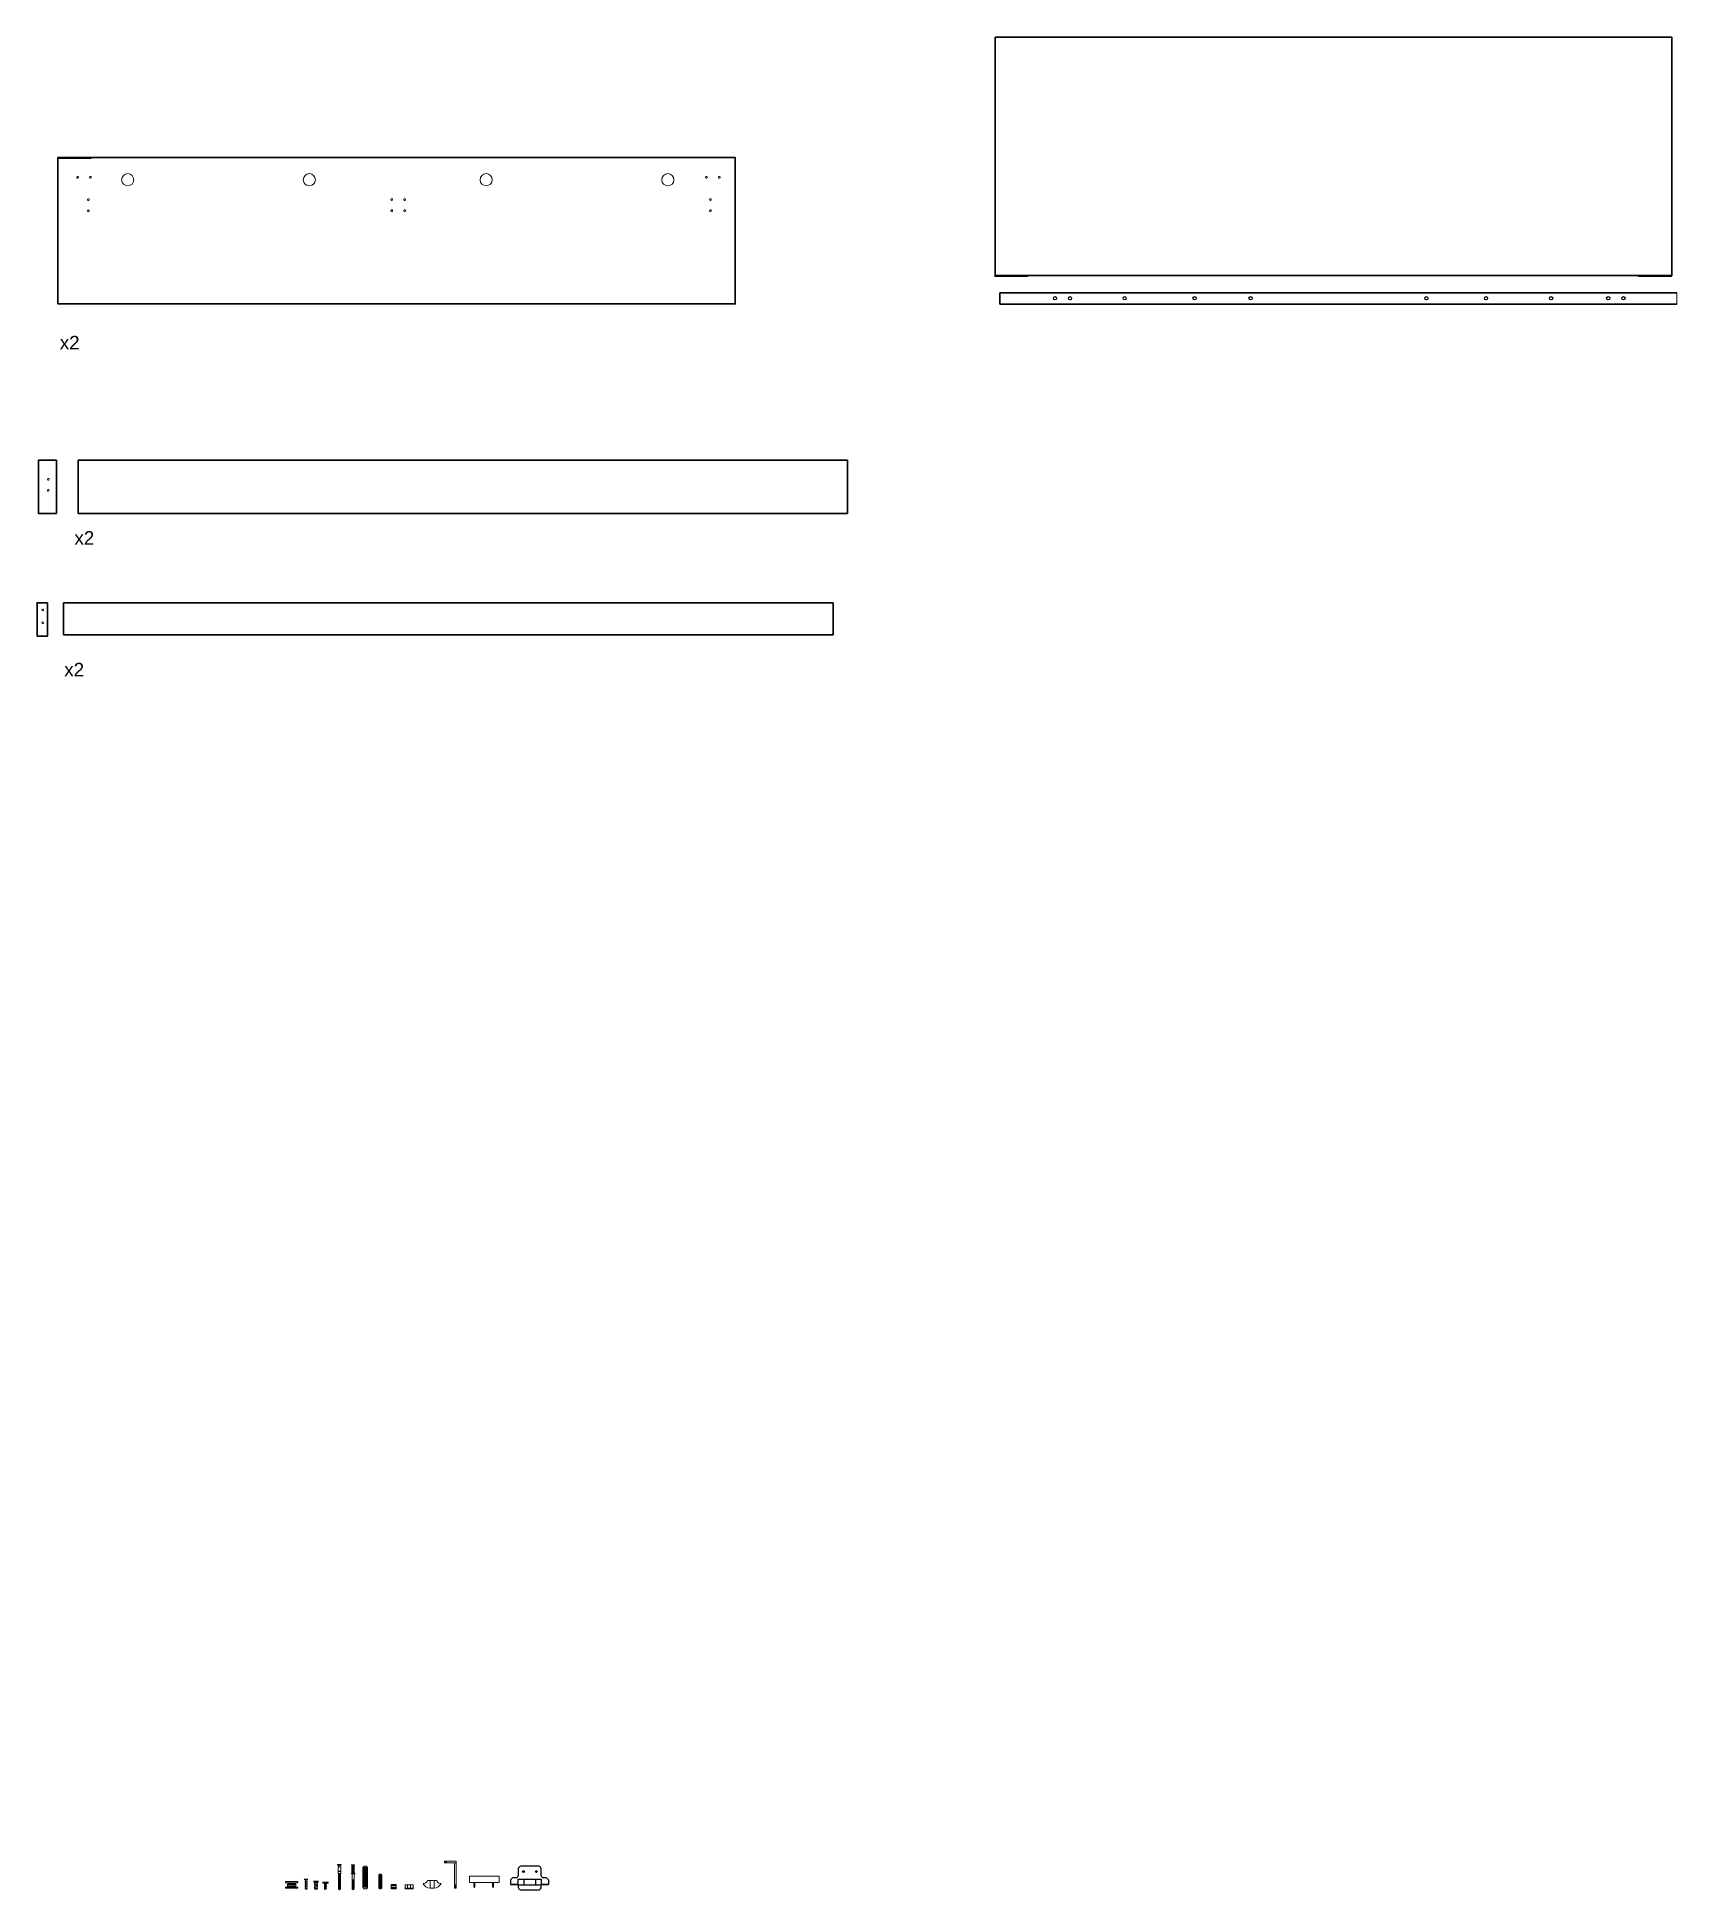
# Model space of a CAD drawing. Header units: millimetres. Extents: x -65822 to 124962, y -17646 to 50330.
# Drawn here: x -9522 to -5260, y 8195 to 13011 of the extents above; entities that cross this region are included whole.
import ezdxf

# ---------------------------------------------------------------- set-up
doc = ezdxf.new("R2010")
doc.units = ezdxf.units.MM
doc.header["$MEASUREMENT"] = 0
doc.linetypes.add('HIDDEN', pattern=[0.375, 0.25, -0.125])
for name, color, linetype, lineweight in [('Arredi', 3, 'Continuous', 30), ('Dettagli', 210, 'Continuous', 5), ('qqqqq', 2, 'Continuous', 9), ('Tratteggi', 2, 'HIDDEN', 15)]:
    doc.layers.add(name, color=color, linetype=linetype, lineweight=lineweight)
doc.layers.add('Testo', color=1, linetype='Continuous')
doc.layers.add('Viti', color=2, linetype='Continuous')
doc.styles.get("Standard").update_dxf_attribs({"font": 'Arial.ttf'})

msp = doc.modelspace()

# ---------------------------------------------------------------- texts
at = {"layer": 'Testo', "char_height": 35, "attachment_point": 1}
for insert in [(-9462.7, 12233.9), (-9424.7, 11726.4), (-9451.1, 11384.2)]:
    msp.add_mtext_dynamic_manual_height_columns('x2', width=211.5, gutter_width=175, heights=[0], dxfattribs=dict(at, insert=insert))

# ---------------------------------------------------------------- linework, layer by layer
at = {"layer": 'Arredi'}
for p, q in [((-9467.4, 12696), (-9381.1, 12696)), ((-7033.6, 12389.3), (-6947.3, 12389.3)), ((-5273.4, 12389.3), (-5359.6, 12389.3)), ((-7019.9, 12316), (-7019.9, 12346)), ((-5259.9, 12346), (-7019.9, 12346)), ((-7019.9, 12316), (-5259.9, 12316)), ((-9415.4, 11910.7), (-7415.4, 11910.7)), ((-9415.4, 11910.7), (-9415.4, 11772.4)), ((-7415.4, 11910.7), (-7415.4, 11772.4)), ((-7415.4, 11772.4), (-9415.4, 11772.4)), ((-9452.8, 11540.1), (-7452.8, 11540.1)), ((-9452.8, 11540.1), (-9452.8, 11456.6)), ((-7452.8, 11540.1), (-7452.8, 11456.6)), ((-7452.8, 11456.6), (-9452.8, 11456.6))]:
    msp.add_line(p, q, dxfattribs=at)
for points in [[(-7031.4, 13010.5), (-7031.4, 12390.5), (-5273.6, 12390.5), (-5273.6, 13010.5)], [(-9467.4, 12697.2), (-7707.4, 12697.2), (-7707.4, 12317.2), (-9467.4, 12317.2)], [(-9518.1, 11910.7), (-9518.1, 11772.4), (-9471.4, 11772.4), (-9471.4, 11910.7)], [(-9494.4, 11540.4), (-9494.4, 11453.7), (-9521.8, 11453.7), (-9521.8, 11540.4)]]:
    msp.add_lwpolyline(points, close=True, dxfattribs=at)
at = {"layer": 'Dettagli', "color": 0}
for p, q in [((-8739.5, 8243.9), (-8732.5, 8243.9)), ((-8739.5, 8243.4), (-8732.5, 8243.4)), ((-8737.9, 8197.8), (-8737.9, 8237.5)), ((-8737.9, 8237.5), (-8734, 8237.5)), ((-8734, 8237.5), (-8734, 8223.2)), ((-8734, 8198), (-8734, 8237.5)), ((-8703.2, 8258.9), (-8703.2, 8260)), ((-8703.2, 8257.5), (-8703.2, 8258.6)), ((-8703.2, 8256.3), (-8703.2, 8257.2)), ((-8703.2, 8255.1), (-8703.2, 8256)), ((-8703.2, 8253.9), (-8703.2, 8254.8)), ((-8703.2, 8252.9), (-8703.2, 8253.6)), ((-8703.2, 8251.7), (-8703.2, 8252.5)), ((-8703.2, 8250.5), (-8703.2, 8251.3)), ((-8703.2, 8249.4), (-8703.2, 8250.1)), ((-8703.2, 8248.3), (-8703.2, 8249.1)), ((-8703.2, 8247.4), (-8703.2, 8248)), ((-8703.2, 8246.5), (-8703.2, 8247.1)), ((-8703.2, 8245.6), (-8703.2, 8246.2)), ((-8703.2, 8244.6), (-8703.2, 8245.2)), ((-8703.2, 8243.7), (-8703.2, 8244.3)), ((-8703.2, 8242.8), (-8703.2, 8243.4)), ((-8703.2, 8242), (-8703.2, 8242.4)), ((-8703.2, 8241), (-8703.2, 8241.6)), ((-8703.2, 8240.2), (-8703.2, 8240.7)), ((-8703.2, 8239.4), (-8703.2, 8239.9)), ((-8703.2, 8238.9), (-8703.2, 8239.1)), ((-8697.3, 8238.9), (-8697.3, 8260)), ((-8674.8, 8201.5), (-8674.8, 8253.8)), ((-8674.8, 8253.8), (-8663.1, 8253.8)), ((-8672.4, 8252.2), (-8672.4, 8203.1)), ((-8670.1, 8252.2), (-8670.1, 8203.1)), ((-8667.7, 8252.2), (-8667.7, 8203.1)), ((-8665.4, 8252.2), (-8665.4, 8203.1)), ((-8663.1, 8253.8), (-8663.1, 8200.9)), ((-8463, 8269.3), (-8458.6, 8269.3)), ((-8463, 8267.9), (-8458.6, 8267.9)), ((-8463, 8266.3), (-8458.5, 8266.3)), ((-8824.5, 8220.8), (-8827.5, 8223.2)), ((-8827.5, 8223.2), (-8818.2, 8223.2)), ((-8824.5, 8197.4), (-8824.5, 8220.8)), ((-8824.5, 8197.4), (-8820.6, 8197.4)), ((-8818.2, 8223.2), (-8820.6, 8220.9)), ((-8820.6, 8197.4), (-8820.6, 8220.9)), ((-8774.3, 8211.4), (-8775.3, 8210.9)), ((-8775.3, 8210.9), (-8774.3, 8210.7)), ((-8774.3, 8209.1), (-8775.3, 8208.6)), ((-8775.3, 8208.6), (-8774.3, 8208.4)), ((-8774.3, 8206.8), (-8775.3, 8206.3)), ((-8775.3, 8206.3), (-8774.3, 8206.1)), ((-8774.3, 8204.5), (-8775.3, 8204)), ((-8775.3, 8204), (-8774.3, 8203.8)), ((-8774.3, 8202.2), (-8775.3, 8201.7)), ((-8775.3, 8201.7), (-8774.3, 8201.6)), ((-8774.3, 8199.9), (-8775.3, 8199.4)), ((-8775.3, 8199.4), (-8774.3, 8199.3)), ((-8774.3, 8197.6), (-8775.3, 8197.1)), ((-8775.3, 8197.1), (-8774.3, 8197)), ((-8774.3, 8212.9), (-8774.3, 8211.4)), ((-8770.4, 8212.1), (-8774.3, 8211.4)), ((-8774.3, 8210.7), (-8770.4, 8211.4)), ((-8774.3, 8210.7), (-8774.3, 8209.1)), ((-8770.4, 8209.8), (-8774.3, 8209.1)), ((-8774.3, 8208.4), (-8770.4, 8209.1)), ((-8774.3, 8208.4), (-8774.3, 8206.8)), ((-8770.4, 8207.5), (-8774.3, 8206.8)), ((-8774.3, 8206.1), (-8770.4, 8206.8)), ((-8774.3, 8206.2), (-8774.2, 8204.5)), ((-8770.4, 8205.2), (-8774.3, 8204.5)), ((-8774.3, 8203.8), (-8770.4, 8204.5)), ((-8770.4, 8202.9), (-8774.3, 8202.2)), ((-8774.3, 8201.6), (-8770.4, 8202.3)), ((-8770.4, 8200.6), (-8774.3, 8199.9)), ((-8774.3, 8199.3), (-8770.4, 8200)), ((-8770.4, 8198.3), (-8774.3, 8197.6)), ((-8774.3, 8197), (-8770.4, 8197.7)), ((-8774.2, 8203.9), (-8774.2, 8202.3)), ((-8774.2, 8201.6), (-8774.2, 8200)), ((-8774.2, 8199.3), (-8774.2, 8197.7)), ((-8774.2, 8197), (-8770.4, 8197)), ((-8770.4, 8212.1), (-8770.4, 8212.9)), ((-8769.4, 8211.9), (-8770.4, 8212.1)), ((-8770.4, 8211.4), (-8769.4, 8211.9)), ((-8770.4, 8209.8), (-8770.4, 8211.4)), ((-8769.4, 8209.6), (-8770.4, 8209.8)), ((-8770.4, 8209.1), (-8769.4, 8209.6)), ((-8770.4, 8207.5), (-8770.4, 8209.1)), ((-8769.4, 8207.3), (-8770.4, 8207.5)), ((-8770.4, 8206.8), (-8769.4, 8207.3)), ((-8770.4, 8205.2), (-8770.4, 8206.8)), ((-8769.4, 8205), (-8770.4, 8205.2)), ((-8770.4, 8204.5), (-8769.4, 8205)), ((-8770.4, 8202.9), (-8770.4, 8204.5)), ((-8769.4, 8202.7), (-8770.4, 8202.9)), ((-8770.4, 8202.3), (-8769.4, 8202.7)), ((-8770.4, 8200.6), (-8770.4, 8202.3)), ((-8769.4, 8200.4), (-8770.4, 8200.6)), ((-8770.4, 8200), (-8769.4, 8200.4)), ((-8770.4, 8198.3), (-8770.4, 8200)), ((-8769.4, 8198.1), (-8770.4, 8198.3)), ((-8770.4, 8197.7), (-8769.4, 8198.1)), ((-8770.4, 8197), (-8770.4, 8197.7)), ((-8737.9, 8197.8), (-8737.9, 8197.8)), ((-8737.5, 8197.4), (-8736, 8195.3)), ((-8736, 8195.3), (-8734, 8197.9)), ((-8702.3, 8197.9), (-8702.3, 8221.6)), ((-8702.2, 8197.4), (-8700.2, 8195.2)), ((-8700.2, 8195.2), (-8698.4, 8197.6)), ((-8698.4, 8198.6), (-8698.4, 8221.6)), ((-8698.4, 8197.6), (-8698.4, 8198.1)), ((-8663.1, 8200.9), (-8674.8, 8201.5)), ((-8633.7, 8200.3), (-8633.7, 8233.8)), ((-8633.7, 8233.8), (-8626.2, 8233.8)), ((-8626.2, 8199.9), (-8633.7, 8200.3)), ((-8632.2, 8232.7), (-8632.2, 8201.4)), ((-8630.7, 8232.7), (-8630.7, 8201.4)), ((-8629.2, 8232.7), (-8629.2, 8201.4)), ((-8627.7, 8232.7), (-8627.7, 8201.4)), ((-8626.2, 8233.8), (-8626.2, 8199.9)), ((-8558.9, 8208.7), (-8558.9, 8199.8)), ((-8550.9, 8208.7), (-8550.9, 8199.8)), ((-8516.4, 8212.1), (-8518.6, 8212.1)), ((-8500.4, 8219.9), (-8507.2, 8219.9)), ((-8500.4, 8200.2), (-8500.4, 8219.9)), ((-8489.9, 8200.2), (-8489.9, 8219.9)), ((-8489.9, 8219.9), (-8483.1, 8219.9)), ((-8473.9, 8212.1), (-8471.7, 8212.1)), ((-8435.5, 8208.8), (-8435.5, 8199.9)), ((-8433.7, 8208.8), (-8433.7, 8199.9)), ((-8386.6, 8204), (-8385.2, 8200.7)), ((-8385.2, 8200.7), (-8384, 8204.1)), ((-8338, 8204), (-8336.7, 8200.7)), ((-8336.7, 8200.7), (-8335.5, 8204.1))]:
    msp.add_line(p, q, dxfattribs=at)
for points in [[(-8740.6, 8260.9), (-8731.2, 8260.9), (-8731.2, 8259.9), (-8740.6, 8259.9)], [(-8739.5, 8254.9), (-8732.5, 8254.9), (-8732.5, 8237.6), (-8739.5, 8237.6)], [(-8738.4, 8259.8), (-8733.8, 8259.8), (-8733.8, 8254.9), (-8738.4, 8254.9)], [(-8704.6, 8238.9), (-8696.1, 8238.9), (-8696.1, 8236.7), (-8704.6, 8236.7)], [(-8704.2, 8260.3), (-8696.6, 8260.3), (-8696.6, 8260), (-8704.2, 8260)], [(-8463, 8270.3), (-8432.7, 8270.3), (-8432.7, 8265.4), (-8463, 8265.4)], [(-8463, 8270.3), (-8458.4, 8270.3), (-8458.4, 8265.4), (-8463, 8265.4)], [(-8432.7, 8265.4), (-8436.5, 8265.4), (-8436.5, 8199.9), (-8432.7, 8199.9)], [(-8844, 8216.8), (-8876.3, 8216.8), (-8876.3, 8213.6), (-8844, 8213.6)], [(-8876.3, 8202.6), (-8844, 8202.6), (-8844, 8200.1), (-8876.3, 8200.1)], [(-8849.7, 8213.7), (-8870.7, 8213.7), (-8870.7, 8210.9), (-8849.7, 8210.9)], [(-8849.7, 8210.9), (-8870.7, 8210.9), (-8870.7, 8208.2), (-8849.7, 8208.2)], [(-8849.7, 8208.2), (-8870.7, 8208.2), (-8870.7, 8205.4), (-8849.7, 8205.4)], [(-8849.7, 8205.4), (-8870.7, 8205.4), (-8870.7, 8202.7), (-8849.7, 8202.7)], [(-8802.8, 8218), (-8790.9, 8218), (-8790.9, 8215.8), (-8802.8, 8215.8)], [(-8800.1, 8215.8), (-8793.6, 8215.8), (-8793.6, 8196.9), (-8800.1, 8196.9)], [(-8779.5, 8215.6), (-8765.2, 8215.6), (-8765.2, 8213), (-8779.5, 8213)], [(-8601.5, 8207.6), (-8588.8, 8207.6), (-8588.8, 8209.5), (-8601.5, 8209.5)], [(-8601.5, 8205.8), (-8588.8, 8205.8), (-8588.8, 8207.6), (-8601.5, 8207.6)], [(-8601.5, 8201.7), (-8588.8, 8201.7), (-8588.8, 8205.8), (-8601.5, 8205.8)], [(-8601.5, 8199.8), (-8588.8, 8199.8), (-8588.8, 8201.7), (-8601.5, 8201.7)], [(-8601.5, 8198), (-8588.8, 8198), (-8588.8, 8199.8), (-8601.5, 8199.8)], [(-8565, 8199.8), (-8544.7, 8199.8), (-8544.7, 8208.7), (-8565, 8208.7)], [(-8565, 8198), (-8544.7, 8198), (-8544.7, 8199.8), (-8565, 8199.8)], [(-8500.4, 8219.9), (-8489.9, 8219.9), (-8489.9, 8200.2), (-8500.4, 8200.2)], [(-8432.7, 8199.9), (-8436.5, 8199.9), (-8436.5, 8208.8), (-8432.7, 8208.8)], [(-8432.7, 8199.9), (-8436.5, 8199.9), (-8436.5, 8199.9), (-8432.7, 8199.9)], [(-8398.2, 8230.6), (-8320.6, 8230.6), (-8320.6, 8214.3), (-8398.2, 8214.3)]]:
    msp.add_lwpolyline(points, close=True, dxfattribs=at)
for points in [[(-8739.5, 8235), (-8738, 8235.1), (-8733.9, 8235.8), (-8732.5, 8236.3), (-8734, 8236.3), (-8737.9, 8235.6), (-8739.5, 8235)], [(-8704.2, 8258.5), (-8702.7, 8258.6), (-8698.7, 8259.3), (-8697.2, 8259.8), (-8698.7, 8259.8), (-8702.6, 8259.1), (-8704.2, 8258.5)], [(-8704.2, 8257.1), (-8702.7, 8257.2), (-8698.7, 8257.9), (-8697.2, 8258.4), (-8698.7, 8258.4), (-8702.6, 8257.7), (-8704.2, 8257.1)], [(-8704.2, 8255.9), (-8702.7, 8256), (-8698.7, 8256.7), (-8697.2, 8257.2), (-8698.7, 8257.2), (-8702.6, 8256.5), (-8704.2, 8255.9)], [(-8704.2, 8254.8), (-8702.7, 8254.8), (-8698.7, 8255.5), (-8697.2, 8256), (-8698.7, 8256), (-8702.6, 8255.3), (-8704.2, 8254.8)], [(-8704.2, 8253.6), (-8702.7, 8253.6), (-8698.7, 8254.3), (-8697.2, 8254.8), (-8698.7, 8254.8), (-8702.6, 8254.1), (-8704.2, 8253.6)], [(-8704.2, 8252.5), (-8702.7, 8252.5), (-8698.7, 8253.3), (-8697.2, 8253.7), (-8698.7, 8253.8), (-8702.6, 8253.1), (-8704.2, 8252.5)], [(-8704.2, 8251.3), (-8702.7, 8251.3), (-8698.7, 8252.1), (-8697.2, 8252.5), (-8698.7, 8252.6), (-8702.6, 8251.9), (-8704.2, 8251.3)], [(-8704.2, 8250.1), (-8702.7, 8250.2), (-8698.7, 8250.9), (-8697.2, 8251.4), (-8698.7, 8251.4), (-8702.6, 8250.7), (-8704.2, 8250.1)], [(-8704.2, 8249), (-8702.7, 8249.1), (-8698.7, 8249.8), (-8697.2, 8250.3), (-8698.7, 8250.3), (-8702.6, 8249.6), (-8704.2, 8249)], [(-8704.2, 8248), (-8702.7, 8248), (-8698.7, 8248.8), (-8697.2, 8249.2), (-8698.7, 8249.2), (-8702.6, 8248.5), (-8704.2, 8248)], [(-8704.2, 8247), (-8702.7, 8247.1), (-8698.7, 8247.8), (-8697.2, 8248.3), (-8698.7, 8248.3), (-8702.6, 8247.6), (-8704.2, 8247)], [(-8704.2, 8246.1), (-8702.7, 8246.2), (-8698.7, 8246.9), (-8697.2, 8247.4), (-8698.7, 8247.4), (-8702.6, 8246.7), (-8704.2, 8246.1)], [(-8704.2, 8245.2), (-8702.7, 8245.2), (-8698.7, 8246), (-8697.2, 8246.4), (-8698.7, 8246.5), (-8702.6, 8245.7), (-8704.2, 8245.2)], [(-8704.2, 8244.3), (-8702.7, 8244.3), (-8698.7, 8245), (-8697.2, 8245.5), (-8698.7, 8245.5), (-8702.6, 8244.8), (-8704.2, 8244.3)], [(-8704.2, 8243.3), (-8702.7, 8243.4), (-8698.7, 8244.1), (-8697.2, 8244.6), (-8698.7, 8244.6), (-8702.6, 8243.9), (-8704.2, 8243.3)], [(-8704.2, 8242.4), (-8702.7, 8242.4), (-8698.7, 8243.2), (-8697.2, 8243.6), (-8698.7, 8243.7), (-8702.6, 8243), (-8704.2, 8242.4)], [(-8704.2, 8241.6), (-8702.7, 8241.6), (-8698.7, 8242.4), (-8697.2, 8242.8), (-8698.7, 8242.9), (-8702.6, 8242.2), (-8704.2, 8241.6)], [(-8704.2, 8240.7), (-8702.7, 8240.7), (-8698.7, 8241.4), (-8697.2, 8241.9), (-8698.7, 8241.9), (-8702.6, 8241.2), (-8704.2, 8240.7)], [(-8704.2, 8239.9), (-8702.7, 8239.9), (-8698.7, 8240.6), (-8697.2, 8241.1), (-8698.7, 8241.1), (-8702.6, 8240.4), (-8704.2, 8239.9)], [(-8704.2, 8239.1), (-8702.7, 8239.1), (-8698.7, 8239.9), (-8697.2, 8240.3), (-8698.7, 8240.3), (-8702.6, 8239.6), (-8704.2, 8239.1)], [(-8703.2, 8238.9), (-8697.3, 8238.9)], [(-8697.3, 8236.7), (-8697.3, 8221.6), (-8703.2, 8221.6), (-8703.2, 8236.7)], [(-8699, 8238.9), (-8698.7, 8238.9), (-8697.2, 8239.4), (-8698.7, 8239.4), (-8701.7, 8238.9)], [(-8674.8, 8253.8), (-8671.8, 8257.1), (-8666, 8257.1), (-8663.1, 8253.8)], [(-8633.7, 8233.8), (-8631.8, 8235.8), (-8628.1, 8235.8), (-8626.2, 8233.8)], [(-8826.1, 8215.8), (-8824.6, 8215.9), (-8820.5, 8216.6), (-8819.1, 8217.1), (-8820.6, 8217.1), (-8824.5, 8216.4), (-8826.1, 8215.8)], [(-8826.1, 8211.4), (-8824.6, 8211.4), (-8820.5, 8212.2), (-8819.1, 8212.6), (-8820.6, 8212.7), (-8824.5, 8212), (-8826.1, 8211.4)], [(-8826.1, 8206.9), (-8824.6, 8207), (-8820.5, 8207.7), (-8819.1, 8208.2), (-8820.6, 8208.2), (-8824.5, 8207.5), (-8826.1, 8206.9)], [(-8826.1, 8202.5), (-8824.6, 8202.5), (-8820.5, 8203.3), (-8819.1, 8203.7), (-8820.6, 8203.8), (-8824.5, 8203.1), (-8826.1, 8202.5)], [(-8826.1, 8198.1), (-8824.6, 8198.1), (-8820.5, 8198.8), (-8819.1, 8199.3), (-8820.6, 8199.3), (-8824.5, 8198.6), (-8826.1, 8198.1)], [(-8801.8, 8212.4), (-8800.1, 8213.2), (-8793.6, 8214.3), (-8791.9, 8214.3), (-8793.6, 8213.5), (-8800.1, 8212.4), (-8801.8, 8212.4)], [(-8801.8, 8208.9), (-8800.1, 8209.6), (-8793.6, 8210.8), (-8791.9, 8210.8), (-8793.6, 8210), (-8800.1, 8208.8), (-8801.8, 8208.9)], [(-8801.8, 8205.3), (-8800.1, 8206.1), (-8793.6, 8207.3), (-8791.9, 8207.2), (-8793.6, 8206.4), (-8800.1, 8205.3), (-8801.8, 8205.3)], [(-8801.8, 8201.8), (-8800.1, 8202.5), (-8793.6, 8203.7), (-8791.9, 8203.7), (-8793.6, 8202.9), (-8800.1, 8201.7), (-8801.8, 8201.8)], [(-8801.8, 8198.2), (-8800.1, 8199), (-8793.6, 8200.2), (-8791.9, 8200.1), (-8793.6, 8199.3), (-8800.1, 8198.2), (-8801.8, 8198.2)], [(-8739.5, 8232.8), (-8738, 8232.8), (-8733.9, 8233.6), (-8732.5, 8234), (-8734, 8234.1), (-8737.9, 8233.3), (-8739.5, 8232.8)], [(-8739.5, 8230.6), (-8738, 8230.6), (-8733.9, 8231.3), (-8732.5, 8231.8), (-8734, 8231.8), (-8737.9, 8231.1), (-8739.5, 8230.6)], [(-8739.5, 8228.3), (-8738, 8228.4), (-8733.9, 8229.1), (-8732.5, 8229.6), (-8734, 8229.6), (-8737.9, 8228.9), (-8739.5, 8228.3)], [(-8739.5, 8226.1), (-8738, 8226.2), (-8733.9, 8226.9), (-8732.5, 8227.4), (-8734, 8227.4), (-8737.9, 8226.7), (-8739.5, 8226.1)], [(-8739.5, 8223.9), (-8738, 8223.9), (-8733.9, 8224.7), (-8732.5, 8225.1), (-8734, 8225.2), (-8737.9, 8224.5), (-8739.5, 8223.9)], [(-8739.5, 8221.7), (-8738, 8221.7), (-8733.9, 8222.5), (-8732.5, 8222.9), (-8734, 8222.9), (-8737.9, 8222.2), (-8739.5, 8221.7)], [(-8739.5, 8219.5), (-8738, 8219.5), (-8733.9, 8220.2), (-8732.5, 8220.7), (-8734, 8220.7), (-8737.9, 8220), (-8739.5, 8219.5)], [(-8739.5, 8217.2), (-8738, 8217.3), (-8733.9, 8218), (-8732.5, 8218.5), (-8734, 8218.5), (-8737.9, 8217.8), (-8739.5, 8217.2)], [(-8739.5, 8215), (-8738, 8215.1), (-8733.9, 8215.8), (-8732.5, 8216.3), (-8734, 8216.3), (-8737.9, 8215.6), (-8739.5, 8215)], [(-8739.5, 8212.8), (-8738, 8212.8), (-8733.9, 8213.6), (-8732.5, 8214), (-8734, 8214.1), (-8737.9, 8213.3), (-8739.5, 8212.8)], [(-8739.5, 8210.6), (-8738, 8210.6), (-8733.9, 8211.3), (-8732.5, 8211.8), (-8734, 8211.8), (-8737.9, 8211.1), (-8739.5, 8210.6)], [(-8739.5, 8208.3), (-8738, 8208.4), (-8733.9, 8209.1), (-8732.5, 8209.6), (-8734, 8209.6), (-8737.9, 8208.9), (-8739.5, 8208.3)], [(-8739.5, 8206.1), (-8738, 8206.2), (-8733.9, 8206.9), (-8732.5, 8207.4), (-8734, 8207.4), (-8737.9, 8206.7), (-8739.5, 8206.1)], [(-8739.5, 8203.9), (-8738, 8203.9), (-8733.9, 8204.7), (-8732.5, 8205.1), (-8734, 8205.2), (-8737.9, 8204.5), (-8739.5, 8203.9)], [(-8739.5, 8201.7), (-8738, 8201.7), (-8733.9, 8202.5), (-8732.5, 8202.9), (-8734, 8202.9), (-8737.9, 8202.2), (-8739.5, 8201.7)], [(-8739.5, 8199.5), (-8738, 8199.5), (-8733.9, 8200.2), (-8732.5, 8200.7), (-8734, 8200.7), (-8737.9, 8200), (-8739.5, 8199.5)], [(-8739.5, 8197.2), (-8738, 8197.3), (-8733.9, 8198), (-8732.5, 8198.5), (-8734, 8198.5), (-8737.9, 8197.8), (-8739.5, 8197.2)], [(-8703.9, 8219.6), (-8702.4, 8219.6), (-8698.4, 8220.3), (-8696.9, 8220.8), (-8698.4, 8220.8), (-8702.3, 8220.1), (-8703.9, 8219.6)], [(-8703.9, 8217.3), (-8702.4, 8217.4), (-8698.4, 8218.1), (-8696.9, 8218.6), (-8698.4, 8218.6), (-8702.3, 8217.9), (-8703.9, 8217.3)], [(-8703.9, 8215.1), (-8702.4, 8215.2), (-8698.4, 8215.9), (-8696.9, 8216.4), (-8698.4, 8216.4), (-8702.3, 8215.7), (-8703.9, 8215.1)], [(-8703.9, 8212.9), (-8702.4, 8213), (-8698.4, 8213.7), (-8696.9, 8214.2), (-8698.4, 8214.2), (-8702.3, 8213.5), (-8703.9, 8212.9)], [(-8703.9, 8210.7), (-8702.4, 8210.7), (-8698.4, 8211.5), (-8696.9, 8211.9), (-8698.4, 8211.9), (-8702.3, 8211.2), (-8703.9, 8210.7)], [(-8703.9, 8208.5), (-8702.4, 8208.5), (-8698.4, 8209.2), (-8696.9, 8209.7), (-8698.4, 8209.7), (-8702.3, 8209), (-8703.9, 8208.5)], [(-8703.9, 8206.2), (-8702.4, 8206.3), (-8698.4, 8207), (-8696.9, 8207.5), (-8698.4, 8207.5), (-8702.3, 8206.8), (-8703.9, 8206.2)], [(-8703.9, 8204), (-8702.4, 8204.1), (-8698.4, 8204.8), (-8696.9, 8205.3), (-8698.4, 8205.3), (-8702.3, 8204.6), (-8703.9, 8204)], [(-8703.9, 8201.8), (-8702.4, 8201.8), (-8698.4, 8202.6), (-8696.9, 8203), (-8698.4, 8203.1), (-8702.3, 8202.4), (-8703.9, 8201.8)], [(-8703.9, 8199.6), (-8702.4, 8199.6), (-8698.4, 8200.3), (-8696.9, 8200.8), (-8698.4, 8200.8), (-8702.3, 8200.1), (-8703.9, 8199.6)], [(-8703.9, 8197.3), (-8702.4, 8197.4), (-8698.4, 8198.1), (-8696.9, 8198.6), (-8698.4, 8198.6), (-8702.3, 8197.9), (-8703.9, 8197.3)], [(-8674.8, 8201.5), (-8671.8, 8198.2), (-8666, 8198.2), (-8663.1, 8200.9)], [(-8633.7, 8200.3), (-8631.8, 8198.2), (-8628.1, 8198.2), (-8626.2, 8199.9)], [(-8386.6, 8204), (-8386.7, 8214.3), (-8384.2, 8214.3), (-8384, 8204.1)], [(-8338, 8204), (-8338.2, 8214.3), (-8335.6, 8214.3), (-8335.5, 8204.1)]]:
    msp.add_lwpolyline(points, dxfattribs=at)
for points in [[(-8518.6, 8212.1, 0.30011), (-8500.4, 8200.2, -1.6621)], [(-8507.4, 8220, -0.402511), (-8516.4, 8212.1, -0.338503)], [(-8471.7, 8212.1, -0.30011), (-8489.9, 8200.2, 1.6621)], [(-8483, 8220, 0.402511), (-8473.9, 8212.1, 0.338503)]]:
    msp.add_lwpolyline(points, format="xyb", dxfattribs=at)
at = {"layer": 'Dettagli'}
for centre in [(-9286.2, 12639.8), (-8814.2, 12639.8), (-8354.7, 12639.8), (-7882.7, 12639.8)]:
    msp.add_circle(centre, 15.8, dxfattribs=at)
at = {"layer": 'qqqqq', "color": 0}
msp.add_line((-5259.9, 12316), (-5259.9, 12346), dxfattribs=at)
at = {"layer": 'Tratteggi'}
for centre in [(-9416.6, 12646), (-9383.1, 12646), (-7782.4, 12646), (-7748.9, 12646), (-9388.4, 12588.2), (-8599.9, 12588.2), (-8566.4, 12588.2), (-7771.8, 12588.2), (-9388.4, 12559.4), (-8599.9, 12559.4), (-8566.4, 12559.4), (-7771.8, 12559.4), (-9492.6, 11861), (-9492.6, 11832.3), (-9507, 11521.9), (-9507, 11488.4)]:
    msp.add_circle(centre, 2.23, dxfattribs=at)
at = {"layer": 'Viti', "color": 0}
for p, q in [((-8291.6, 8220.3), (-8291.6, 8209.7)), ((-8193, 8221), (-8193, 8209.7))]:
    msp.add_line(p, q, dxfattribs=at)
for points in [[(-8271.3, 8251), (-8271.3, 8231.6)], [(-8217.4, 8256.9), (-8265.3, 8256.9)], [(-8211.3, 8231.7), (-8211.3, 8250.6)], [(-8276.7, 8226.3), (-8285, 8226.3)], [(-8271.3, 8207.9), (-8271.3, 8201.4)], [(-8266.2, 8195.8), (-8216.1, 8195.8)], [(-8211.3, 8223.4), (-8211.3, 8207.9), (-8225.6, 8207.9), (-8225.6, 8223.4)], [(-8211.3, 8200.6), (-8211.3, 8207.9)], [(-8198.6, 8226.3), (-8206.6, 8226.3)]]:
    msp.add_lwpolyline(points, dxfattribs=at)
for points in [[(-8291.6, 8209.7), (-8291.6, 8209.7), (-8271.3, 8209.7), (-8271.3, 8209.7)], [(-8271.3, 8207.9), (-8271.3, 8223.4), (-8211.3, 8223.4), (-8211.3, 8207.9)], [(-8271.3, 8207.9), (-8271.3, 8223.4), (-8257.1, 8223.4), (-8257.1, 8207.9)], [(-8211.3, 8209.6), (-8211.3, 8209.6), (-8193, 8209.7), (-8193, 8209.7)]]:
    msp.add_lwpolyline(points, close=True, dxfattribs=at)
at = {"layer": 'Viti'}
for centre in [(-6876.4, 12331.8), (-6837.3, 12331.8), (-6695.1, 12331.8), (-6513.5, 12331.8), (-6368.1, 12331.8), (-5911.1, 12331.8), (-5756.2, 12331.8), (-5586.9, 12331.8), (-5438.4, 12331.8), (-5399.1, 12331.8)]:
    msp.add_circle(centre, 4.18, dxfattribs=at)
at = {"layer": 'Viti', "color": 0}
for centre in [(-8257.6, 8242.9), (-8224.1, 8242.9)]:
    msp.add_circle(centre, 2.23, dxfattribs=at)
for centre, start, end in [((-8262.7, 8248.3), 106.8962, 162.0588), ((-8220, 8248.3), 14.9508, 73.1038), ((-8283, 8217.5), 103.0065, 161.684), ((-8279.8, 8234.7), 290.1879, 339.9201), ((-8262.7, 8204.2), 197.9412, 247.372), ((-8219.6, 8204.2), 292.628, 336.899), ((-8202.7, 8234.4), 197.3771, 244.5743), ((-8202.7, 8234.4), 295.1293, 295.8188), ((-8201.4, 8217.7), 21.8451, 73.1879)]:
    msp.add_arc(centre, 9.03, start, end, dxfattribs=at)

msp.set_redraw_order([(e.dxf.handle, doc.entitydb.next_handle()) for e in msp.query("TEXT MTEXT ATTDEF DIMENSION ARC_DIMENSION")])  # texts and dimensions are drawn at this point

doc.saveas('drawing.dxf')
